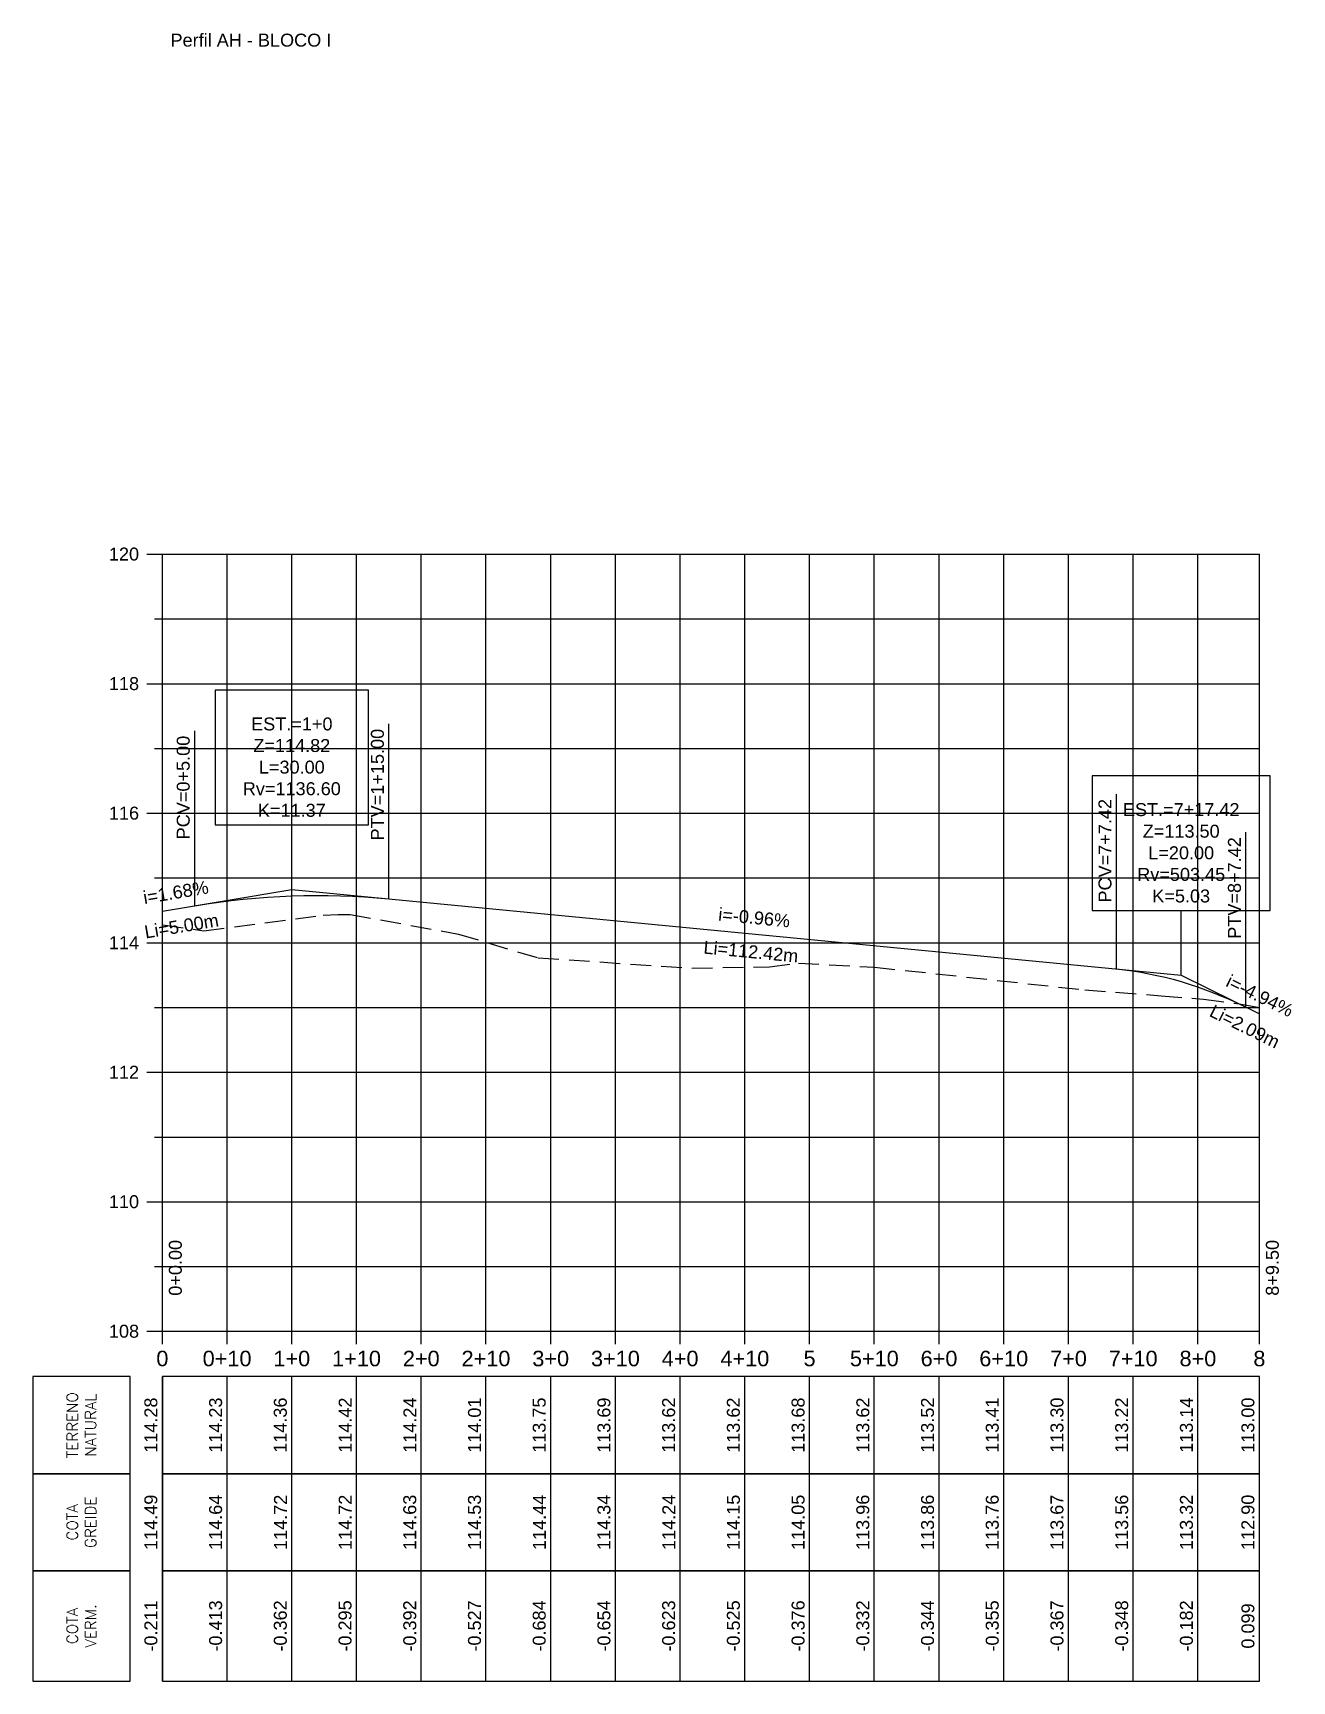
# Model space of a CAD drawing. Header units: metres. Extents: x 436314 to 439216, y 9612307 to 9615043.
# Drawn here: x 438462.1 to 438656.6, y 9612320.5 to 9612575 of the extents above; entities that cross this region are included whole.
import ezdxf

# ---------------------------------------------------------------- set-up
doc = ezdxf.new("R2010")
doc.units = ezdxf.units.M
doc.linetypes.add('HIDDEN', pattern=[9.525, 6.35, -3.175])
for name, color, linetype in [('Borda', 1, 'Continuous'), ('Cota', 2, 'Continuous'), ('COTA-TN', 7, 'Continuous'), ('Estacas', 7, 'Continuous'), ('Malha', 251, 'Continuous'), ('Perfil visualização', 7, 'Continuous'), ('PIs', 2, 'Continuous'), ('Plataforma 1', 10, 'Continuous'), ('Terreno', 3, 'HIDDEN'), ('TEXTO', 7, 'Continuous'), ('TXT-Curvas', 7, 'Continuous'), ('TXT-Estacas', 7, 'Continuous'), ('TXT-Perfil', 7, 'Continuous')]:
    doc.layers.add(name, color=color, linetype=linetype)
doc.styles.add('ARIAL', font='arial.ttf')
doc.styles.add('ROMANS', font='romans.shx')

msp = doc.modelspace()

# ---------------------------------------------------------------- texts
at = {"layer": 'Cota', "color": 2, "linetype": 'Continuous', "lineweight": -3, "char_height": 2, "attachment_point": 6, "style": 'ARIAL'}
for s, insert in [('{\\C256;120  }', (438478.48, 9612494.49)), ('{\\C256;118  }', (438478.48, 9612474.49)), ('{\\C256;116  }', (438478.48, 9612454.49)), ('{\\C256;114  }', (438478.48, 9612434.49)), ('{\\C256;112  }', (438478.48, 9612414.49)), ('{\\C256;110  }', (438478.48, 9612394.49)), ('{\\C256;108  }', (438478.48, 9612374.49))]:
    msp.add_mtext(s, dxfattribs=dict(at, insert=insert))
at = {"layer": 'Estacas', "color": 7, "linetype": 'Continuous', "lineweight": -3, "char_height": 2.4, "attachment_point": 2, "style": 'ARIAL'}
for s, insert in [('{\\C256;0}', (438482.08, 9612371.49)), ('{\\C256;0+10}', (438492.08, 9612371.49)), ('{\\C256;1+0}', (438502.08, 9612371.49)), ('{\\C256;1+10}', (438512.08, 9612371.49)), ('{\\C256;2+0}', (438522.08, 9612371.49)), ('{\\C256;2+10}', (438532.08, 9612371.49)), ('{\\C256;3+0}', (438542.08, 9612371.49)), ('{\\C256;3+10}', (438552.08, 9612371.49)), ('{\\C256;4+0}', (438562.08, 9612371.49)), ('{\\C256;4+10}', (438572.08, 9612371.49)), ('{\\C256;5}', (438582.08, 9612371.49)), ('{\\C256;5+10}', (438592.08, 9612371.49)), ('{\\C256;6+0}', (438602.08, 9612371.49)), ('{\\C256;6+10}', (438612.08, 9612371.49)), ('{\\C256;7+0}', (438622.08, 9612371.49)), ('{\\C256;7+10}', (438632.08, 9612371.49)), ('{\\C256;8+0}', (438642.08, 9612371.49)), ('{\\C256;8}', (438651.58, 9612371.49))]:
    msp.add_mtext(s, dxfattribs=dict(at, insert=insert))
at = {"layer": 'Perfil visualização', "color": 7, "linetype": 'Continuous', "lineweight": -3, "char_height": 1.7, "attachment_point": 5, "rotation": 90, "style": 'ROMANS'}
for s, insert in [('{\\C256;TERRENO\\PNATURAL}', (438469.58, 9612359.99)), ('{\\C256;COTA\\PGREIDE}', (438469.58, 9612344.99)), ('{\\C256;COTA\\PVERM.}', (438469.58, 9612328.99))]:
    msp.add_mtext(s, dxfattribs=dict(at, insert=insert))
at = {"layer": 'TEXTO', "color": 4, "linetype": 'Continuous', "lineweight": -3, "insert": (438483.34, 9612572.83), "char_height": 2, "attachment_point": 7, "style": 'ARIAL'}
msp.add_mtext('Perfil AH - BLOCO I', dxfattribs=at)
at = {"layer": 'TEXTO', "color": 7, "linetype": 'Continuous', "lineweight": -3, "char_height": 2, "style": 'ARIAL'}
for s, insert, attachment_point, rotation in [('i=1.68%', (438484.33, 9612441.26), 8, 9.5144), ('Li=5.00m', (438484.87, 9612438.06), 2, 9.5144), ('i=-0.96%', (438573.43, 9612437.35), 8, 354.4968), ('Li=112.42m', (438573.12, 9612434.11), 2, 354.4968), ('i=-4.94%', (438651.2, 9612425.37), 8, 333.7289), ('Li=2.09m', (438649.77, 9612422.46), 2, 333.7289)]:
    msp.add_mtext(s, dxfattribs=dict(at, insert=insert, attachment_point=attachment_point, rotation=rotation))
at = {"layer": 'TXT-Curvas', "color": 7, "linetype": 'Continuous', "lineweight": -3, "char_height": 2, "attachment_point": 8, "style": 'ARIAL'}
for s, insert in [('EST.=1+0\\PZ=114.82\\PL=30.00\\PRv=1136.60\\PK=11.37', (438502.08, 9612453.91)), ('EST.=7+17.42\\PZ=113.50\\PL=20.00\\PRv=503.45\\PK=5.03', (438639.5, 9612440.68))]:
    msp.add_mtext(s, dxfattribs=dict(at, insert=insert))
at = {"layer": 'TXT-Curvas', "color": 7, "linetype": 'Continuous', "lineweight": -3, "char_height": 2, "attachment_point": 9, "rotation": 90, "style": 'ARIAL'}
for s, insert in [('{\\C256;PCV=0+5.00}', (438486.33, 9612466.45)), ('{\\C256;PTV=1+15.00}', (438516.33, 9612467.52)), ('{\\C256;PCV=7+7.42}', (438628.75, 9612456.69)), ('{\\C256;PTV=8+7.42}', (438648.75, 9612450.79))]:
    msp.add_mtext(s, dxfattribs=dict(at, insert=insert))
at = {"layer": 'TXT-Estacas', "color": 7, "linetype": 'Continuous', "lineweight": -3, "char_height": 2, "attachment_point": 2, "rotation": 90, "style": 'ARIAL'}
for s, insert in [('0+0.00', (438483.08, 9612384.29)), ('8+9.50', (438652.58, 9612384.29))]:
    msp.add_mtext(s, dxfattribs=dict(at, insert=insert))
at = {"layer": 'TXT-Perfil', "color": 7, "linetype": 'Continuous', "lineweight": -3, "char_height": 2, "attachment_point": 8, "rotation": 90, "style": 'ARIAL'}
for s, insert in [('114.28', (438481.33, 9612359.99)), ('114.23', (438491.33, 9612359.99)), ('114.36', (438501.33, 9612359.99)), ('114.42', (438511.33, 9612359.99)), ('114.24', (438521.33, 9612359.99)), ('114.01', (438531.33, 9612359.99)), ('113.75', (438541.33, 9612359.99)), ('113.69', (438551.33, 9612359.99)), ('113.62', (438561.33, 9612359.99)), ('113.62', (438571.33, 9612359.99)), ('113.68', (438581.33, 9612359.99)), ('113.62', (438591.33, 9612359.99)), ('113.52', (438601.33, 9612359.99)), ('113.41', (438611.33, 9612359.99)), ('113.30', (438621.33, 9612359.99)), ('113.22', (438631.33, 9612359.99)), ('113.14', (438641.33, 9612359.99)), ('113.00', (438650.83, 9612359.99)), ('114.49', (438481.33, 9612344.99)), ('114.64', (438491.33, 9612344.99)), ('114.72', (438501.33, 9612344.99)), ('114.72', (438511.33, 9612344.99)), ('114.63', (438521.33, 9612344.99)), ('114.53', (438531.33, 9612344.99)), ('114.44', (438541.33, 9612344.99)), ('114.34', (438551.33, 9612344.99)), ('114.24', (438561.33, 9612344.99)), ('114.15', (438571.33, 9612344.99)), ('114.05', (438581.33, 9612344.99)), ('113.96', (438591.33, 9612344.99)), ('113.86', (438601.33, 9612344.99)), ('113.76', (438611.33, 9612344.99)), ('113.67', (438621.33, 9612344.99)), ('113.56', (438631.33, 9612344.99)), ('113.32', (438641.33, 9612344.99)), ('112.90', (438650.83, 9612344.99)), ('-0.211', (438481.33, 9612328.99)), ('-0.413', (438491.33, 9612328.99)), ('-0.362', (438501.33, 9612328.99)), ('-0.295', (438511.33, 9612328.99)), ('-0.392', (438521.33, 9612328.99)), ('-0.527', (438531.33, 9612328.99)), ('-0.684', (438541.33, 9612328.99)), ('-0.654', (438551.33, 9612328.99)), ('-0.623', (438561.33, 9612328.99)), ('-0.525', (438571.33, 9612328.99)), ('-0.376', (438581.33, 9612328.99)), ('-0.332', (438591.33, 9612328.99)), ('-0.344', (438601.33, 9612328.99)), ('-0.355', (438611.33, 9612328.99)), ('-0.367', (438621.33, 9612328.99)), ('-0.348', (438631.33, 9612328.99)), ('-0.182', (438641.33, 9612328.99)), ('0.099', (438650.83, 9612328.99))]:
    msp.add_mtext(s, dxfattribs=dict(at, insert=insert))

# ---------------------------------------------------------------- linework, layer by layer
at = {"layer": 'Borda', "color": 3, "linetype": 'Continuous', "lineweight": -3}
for p, q in [((438479.68, 9612494.49), (438482.08, 9612494.49)), ((438480.88, 9612484.49), (438482.08, 9612484.49)), ((438479.68, 9612474.49), (438482.08, 9612474.49)), ((438480.88, 9612464.49), (438482.08, 9612464.49)), ((438479.68, 9612454.49), (438482.08, 9612454.49)), ((438480.88, 9612444.49), (438482.08, 9612444.49)), ((438479.68, 9612434.49), (438482.08, 9612434.49)), ((438480.88, 9612424.49), (438482.08, 9612424.49)), ((438479.68, 9612414.49), (438482.08, 9612414.49)), ((438480.88, 9612404.49), (438482.08, 9612404.49)), ((438479.68, 9612394.49), (438482.08, 9612394.49)), ((438480.88, 9612384.49), (438482.08, 9612384.49)), ((438479.68, 9612374.49), (438482.08, 9612374.49))]:
    msp.add_line(p, q, dxfattribs=at)
at = {"layer": 'Borda', "color": 1, "linetype": 'Continuous', "lineweight": -3}
for p, q in [((438482.08, 9612374.49), (438482.08, 9612494.49)), ((438482.08, 9612494.49), (438651.58, 9612494.49)), ((438651.58, 9612374.49), (438651.58, 9612494.49)), ((438482.08, 9612374.49), (438651.58, 9612374.49))]:
    msp.add_line(p, q, dxfattribs=at)
at = {"layer": 'COTA-TN', "color": 8, "linetype": 'Continuous', "lineweight": -3}
for p, q in [((438482.08, 9612320.49), (438482.08, 9612367.49)), ((438492.08, 9612320.49), (438492.08, 9612367.49)), ((438502.08, 9612320.49), (438502.08, 9612367.49)), ((438512.08, 9612320.49), (438512.08, 9612367.49)), ((438522.08, 9612320.49), (438522.08, 9612367.49)), ((438532.08, 9612320.49), (438532.08, 9612367.49)), ((438542.08, 9612320.49), (438542.08, 9612367.49)), ((438552.08, 9612320.49), (438552.08, 9612367.49)), ((438562.08, 9612320.49), (438562.08, 9612367.49)), ((438572.08, 9612320.49), (438572.08, 9612367.49)), ((438582.08, 9612320.49), (438582.08, 9612367.49)), ((438592.08, 9612320.49), (438592.08, 9612367.49)), ((438602.08, 9612320.49), (438602.08, 9612367.49)), ((438612.08, 9612320.49), (438612.08, 9612367.49)), ((438622.08, 9612320.49), (438622.08, 9612367.49)), ((438632.08, 9612320.49), (438632.08, 9612367.49)), ((438642.08, 9612320.49), (438642.08, 9612367.49)), ((438651.58, 9612320.49), (438651.58, 9612367.49))]:
    msp.add_line(p, q, dxfattribs=at)
for points in [[(438477.08, 9612352.49), (438477.08, 9612367.49), (438462.08, 9612367.49), (438462.08, 9612352.49)], [(438482.08, 9612352.49), (438651.58, 9612352.49), (438651.58, 9612367.49), (438482.08, 9612367.49)], [(438477.08, 9612337.49), (438477.08, 9612352.49), (438462.08, 9612352.49), (438462.08, 9612337.49)], [(438482.08, 9612337.49), (438651.58, 9612337.49), (438651.58, 9612352.49), (438482.08, 9612352.49)], [(438477.08, 9612320.49), (438477.08, 9612337.49), (438462.08, 9612337.49), (438462.08, 9612320.49)], [(438482.08, 9612320.49), (438651.58, 9612320.49), (438651.58, 9612337.49), (438482.08, 9612337.49)]]:
    msp.add_3dface(points, dxfattribs=at)
at = {"layer": 'Estacas', "color": 3, "linetype": 'Continuous', "lineweight": -3}
for p, q in [((438482.08, 9612372.49), (438482.08, 9612374.49)), ((438492.08, 9612372.49), (438492.08, 9612374.49)), ((438502.08, 9612372.49), (438502.08, 9612374.49)), ((438512.08, 9612372.49), (438512.08, 9612374.49)), ((438522.08, 9612372.49), (438522.08, 9612374.49)), ((438532.08, 9612372.49), (438532.08, 9612374.49)), ((438542.08, 9612372.49), (438542.08, 9612374.49)), ((438552.08, 9612372.49), (438552.08, 9612374.49)), ((438562.08, 9612372.49), (438562.08, 9612374.49)), ((438572.08, 9612372.49), (438572.08, 9612374.49)), ((438582.08, 9612372.49), (438582.08, 9612374.49)), ((438592.08, 9612372.49), (438592.08, 9612374.49)), ((438602.08, 9612372.49), (438602.08, 9612374.49)), ((438612.08, 9612372.49), (438612.08, 9612374.49)), ((438622.08, 9612372.49), (438622.08, 9612374.49)), ((438632.08, 9612372.49), (438632.08, 9612374.49)), ((438642.08, 9612372.49), (438642.08, 9612374.49)), ((438651.58, 9612372.49), (438651.58, 9612374.49))]:
    msp.add_line(p, q, dxfattribs=at)
at = {"layer": 'Malha', "color": 251, "linetype": 'Continuous', "lineweight": -3}
for p, q in [((438482.08, 9612494.49), (438651.58, 9612494.49)), ((438482.08, 9612374.49), (438482.08, 9612494.49)), ((438492.08, 9612374.49), (438492.08, 9612494.49)), ((438502.08, 9612374.49), (438502.08, 9612494.49)), ((438512.08, 9612374.49), (438512.08, 9612494.49)), ((438522.08, 9612374.49), (438522.08, 9612494.49)), ((438532.08, 9612374.49), (438532.08, 9612494.49)), ((438542.08, 9612374.49), (438542.08, 9612494.49)), ((438552.08, 9612374.49), (438552.08, 9612494.49)), ((438562.08, 9612374.49), (438562.08, 9612494.49)), ((438572.08, 9612374.49), (438572.08, 9612494.49)), ((438582.08, 9612374.49), (438582.08, 9612494.49)), ((438592.08, 9612374.49), (438592.08, 9612494.49)), ((438602.08, 9612374.49), (438602.08, 9612494.49)), ((438612.08, 9612374.49), (438612.08, 9612494.49)), ((438622.08, 9612374.49), (438622.08, 9612494.49)), ((438632.08, 9612374.49), (438632.08, 9612494.49)), ((438642.08, 9612374.49), (438642.08, 9612494.49)), ((438651.58, 9612374.49), (438651.58, 9612494.49)), ((438482.08, 9612484.49), (438651.58, 9612484.49)), ((438482.08, 9612474.49), (438651.58, 9612474.49)), ((438482.08, 9612464.49), (438651.58, 9612464.49)), ((438482.08, 9612454.49), (438651.58, 9612454.49)), ((438482.08, 9612444.49), (438651.58, 9612444.49)), ((438482.08, 9612434.49), (438651.58, 9612434.49)), ((438482.08, 9612424.49), (438651.58, 9612424.49)), ((438482.08, 9612414.49), (438651.58, 9612414.49)), ((438482.08, 9612404.49), (438651.58, 9612404.49)), ((438482.08, 9612394.49), (438651.58, 9612394.49)), ((438482.08, 9612384.49), (438651.58, 9612384.49)), ((438482.08, 9612374.49), (438651.58, 9612374.49))]:
    msp.add_line(p, q, dxfattribs=at)
at = {"layer": 'PIs', "color": 2, "linetype": 'Continuous', "lineweight": -3}
for p, q in [((438482.08, 9612374.49), (438482.08, 9612494.49)), ((438651.58, 9612374.49), (438651.58, 9612494.49))]:
    msp.add_line(p, q, dxfattribs=at)
at = {"layer": 'Plataforma 1', "color": 10, "linetype": 'Continuous', "lineweight": -3, "ltscale": 2}
for p, q in [((438482.08, 9612439.36), (438502.08, 9612442.71)), ((438502.08, 9612442.71), (438639.5, 9612429.48)), ((438487.08, 9612440.2), (438488.96, 9612440.5)), ((438488.96, 9612440.5), (438490.83, 9612440.77)), ((438490.83, 9612440.77), (438492.71, 9612441)), ((438492.71, 9612441), (438494.58, 9612441.21)), ((438494.58, 9612441.21), (438496.46, 9612441.39)), ((438496.46, 9612441.39), (438498.33, 9612441.53)), ((438498.33, 9612441.53), (438500.21, 9612441.64)), ((438500.21, 9612441.64), (438502.08, 9612441.73)), ((438502.08, 9612441.73), (438503.96, 9612441.78)), ((438503.96, 9612441.78), (438505.83, 9612441.8)), ((438505.83, 9612441.8), (438507.71, 9612441.79)), ((438507.71, 9612441.79), (438509.58, 9612441.74)), ((438509.58, 9612441.74), (438511.46, 9612441.67)), ((438511.46, 9612441.67), (438513.33, 9612441.57)), ((438513.33, 9612441.57), (438515.21, 9612441.43)), ((438515.21, 9612441.43), (438517.08, 9612441.27)), ((438629.5, 9612430.44), (438630.75, 9612430.3)), ((438630.75, 9612430.3), (438632, 9612430.14)), ((438632, 9612430.14), (438633.25, 9612429.94)), ((438633.25, 9612429.94), (438634.5, 9612429.71)), ((438634.5, 9612429.71), (438635.75, 9612429.45)), ((438635.75, 9612429.45), (438637, 9612429.16)), ((438637, 9612429.16), (438638.25, 9612428.84)), ((438638.25, 9612428.84), (438639.5, 9612428.48)), ((438639.5, 9612429.48), (438651.58, 9612423.51)), ((438639.5, 9612428.48), (438640.75, 9612428.1)), ((438640.75, 9612428.1), (438642, 9612427.68)), ((438642, 9612427.68), (438643.25, 9612427.24)), ((438643.25, 9612427.24), (438644.5, 9612426.76)), ((438644.5, 9612426.76), (438645.75, 9612426.25)), ((438645.75, 9612426.25), (438647, 9612425.71)), ((438647, 9612425.71), (438648.25, 9612425.14)), ((438648.25, 9612425.14), (438649.5, 9612424.54))]:
    msp.add_line(p, q, dxfattribs=at)
at = {"layer": 'Terreno', "color": 3, "linetype": 'HIDDEN', "lineweight": -3, "ltscale": 0.5}
for p, q in [((438488.49, 9612436.32), (438506.9, 9612438.74)), ((438506.9, 9612438.74), (438509.25, 9612438.87)), ((438509.25, 9612438.87), (438511.12, 9612438.87)), ((438511.12, 9612438.87), (438527.82, 9612435.82)), ((438482.08, 9612437.26), (438482.15, 9612437.25)), ((438482.15, 9612437.25), (438488.49, 9612436.32)), ((438527.82, 9612435.82), (438540.16, 9612432.14)), ((438540.16, 9612432.14), (438563.91, 9612430.58)), ((438563.91, 9612430.58), (438575.87, 9612430.78)), ((438575.87, 9612430.78), (438580.35, 9612431.34)), ((438580.35, 9612431.34), (438592.12, 9612430.72)), ((438592.12, 9612430.72), (438624.62, 9612427.21)), ((438624.62, 9612427.21), (438636.42, 9612426.31)), ((438636.42, 9612426.31), (438642.92, 9612425.77)), ((438642.92, 9612425.77), (438648.49, 9612425.07)), ((438648.49, 9612425.07), (438651.58, 9612424.5))]:
    msp.add_line(p, q, dxfattribs=at)
at = {"layer": 'TXT-Curvas', "color": 7, "linetype": 'Continuous', "lineweight": -3}
for p, q in [((438490.25, 9612473.51), (438490.25, 9612452.71)), ((438513.91, 9612473.51), (438490.25, 9612473.51)), ((438513.91, 9612452.71), (438513.91, 9612473.51)), ((438517.08, 9612441.27), (438517.08, 9612468.27)), ((438487.08, 9612440.2), (438487.08, 9612467.2)), ((438625.73, 9612460.28), (438625.73, 9612439.48)), ((438653.27, 9612460.28), (438625.73, 9612460.28)), ((438653.27, 9612439.48), (438653.27, 9612460.28)), ((438629.5, 9612430.44), (438629.5, 9612457.44)), ((438490.25, 9612452.71), (438513.91, 9612452.71)), ((438502.08, 9612442.71), (438502.08, 9612452.71)), ((438649.5, 9612424.54), (438649.5, 9612451.54)), ((438625.73, 9612439.48), (438653.27, 9612439.48)), ((438639.5, 9612429.48), (438639.5, 9612439.48))]:
    msp.add_line(p, q, dxfattribs=at)

msp.set_redraw_order([(e.dxf.handle, doc.entitydb.next_handle()) for e in msp.query("TEXT MTEXT ATTDEF DIMENSION ARC_DIMENSION")])  # texts and dimensions are drawn at this point

doc.saveas('drawing.dxf')
